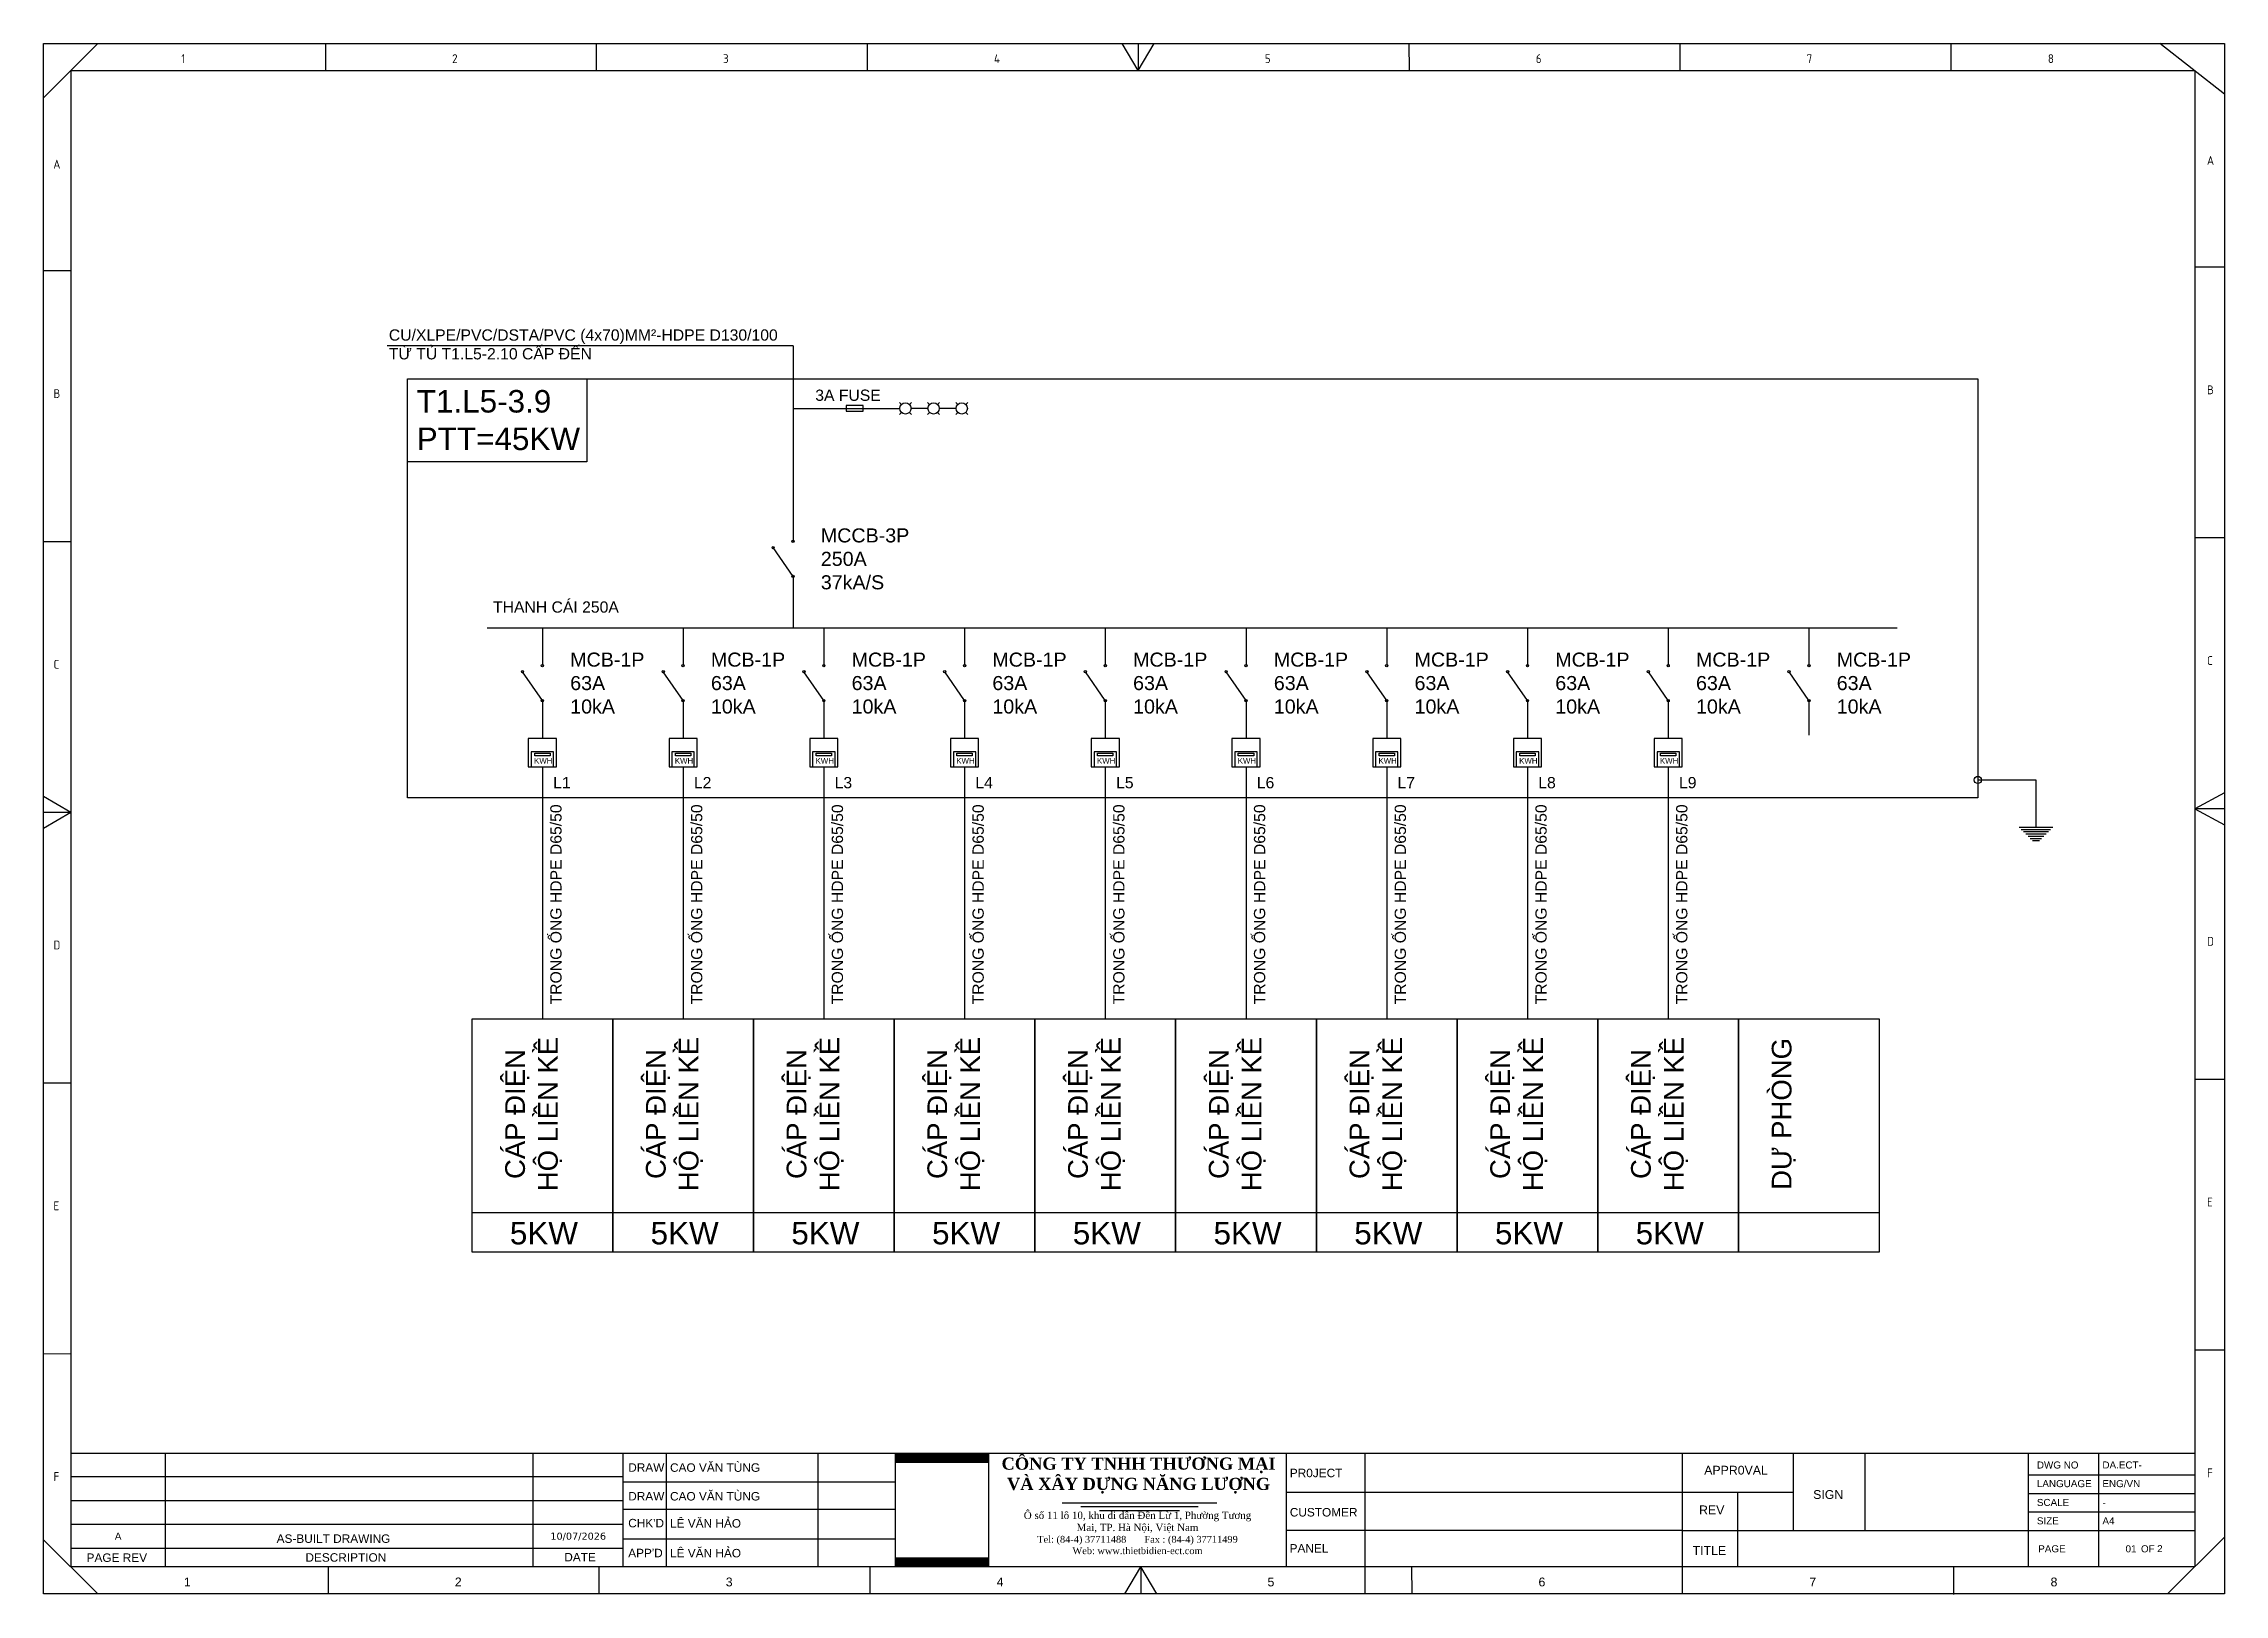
# Model space of a CAD drawing. Header units: millimetres. Extents: x -33730 to 17150, y -76829 to -27437.
# Drawn here: x -20926 to -14999, y -57781 to -53564 of the extents above; entities that cross this region are included whole.
import ezdxf
from ezdxf.enums import TextEntityAlignment as Align

# ---------------------------------------------------------------- set-up
doc = ezdxf.new("R2010")
doc.units = ezdxf.units.MM
doc.header["$LTSCALE"] = 3
doc.layers.add('0 @ 1', color=7, linetype='Continuous')
doc.layers.add('@.VISIBLE', color=7, linetype='Continuous')
doc.styles.add('Annotative', font='arial.ttf')
doc.styles.add('CET-H', font='verdana.ttf', dxfattribs={"height": 4})
doc.styles.add('ROMANS', font='isocp.shx', dxfattribs={"height": 2})
doc.styles.get("Standard").update_dxf_attribs({"font": 'arial.ttf'})

msp = doc.modelspace()

# ---------------------------------------------------------------- texts
at = {"attachment_point": 1}
for s, width, insert, char_height in [('CU/XLPE/PVC/DSTA/PVC (4x70)MM²-HDPE D130/100\\PTỪ TỦ T1.L5-2.10 CẤP ĐẾN', 1198.542, (-19987.77, -54341.19), 30.6), ('T1.L5-3.9\\PPTT=45KW', 1198.542, (-19912.1, -54506.15), 61.2), ('3A FUSE', 1198.542, (-18828.78, -54504.95), 30.6), ('MCCB-3P\\P250A\\P37kA/S', 509.7292, (-18813.64, -54882.33), 38.25), ('THANH CÁI 250A', 1198.542, (-19704.67, -55080.94), 30.6), ('MCB-1P\\P63A\\P10kA', 509.7292, (-19494.89, -55220.12), 38.25), ('MCB-1P\\P63A\\P10kA', 509.7292, (-19112.39, -55220.12), 38.25), ('MCB-1P\\P63A\\P10kA', 509.7292, (-18729.89, -55220.12), 38.25), ('MCB-1P\\P63A\\P10kA', 509.7292, (-18347.39, -55220.12), 38.25), ('MCB-1P\\P63A\\P10kA', 509.7292, (-17964.89, -55220.12), 38.25), ('MCB-1P\\P63A\\P10kA', 509.7292, (-17582.39, -55220.12), 38.25), ('MCB-1P\\P63A\\P10kA', 509.7292, (-17199.89, -55220.12), 38.25), ('MCB-1P\\P63A\\P10kA', 509.7292, (-16817.39, -55220.12), 38.25), ('MCB-1P\\P63A\\P10kA', 509.7292, (-16434.89, -55220.12), 38.25), ('MCB-1P\\P63A\\P10kA', 509.7292, (-16052.39, -55220.12), 38.25), ('KWH', 509.7292, (-19592.99, -55506.73), 15.3), ('KWH', 509.7292, (-19210.49, -55506.73), 15.3), ('KWH', 509.7292, (-18827.99, -55506.73), 15.3), ('KWH', 509.7292, (-18445.49, -55506.73), 15.3), ('KWH', 509.7292, (-18062.99, -55506.73), 15.3), ('KWH', 509.7292, (-17680.49, -55506.73), 15.3), ('KWH', 509.7292, (-17297.99, -55506.73), 15.3), ('KWH', 509.7292, (-16915.49, -55506.73), 15.3), ('KWH', 509.7292, (-16532.99, -55506.73), 15.3), ('L1', 1198.542, (-19541.13, -55558.52), 30.6), ('L2', 1198.542, (-19158.63, -55558.52), 30.6), ('L3', 1198.542, (-18776.13, -55558.52), 30.6), ('L4', 1198.542, (-18393.63, -55558.52), 30.6), ('L5', 1198.542, (-18011.13, -55558.52), 30.6), ('L6', 1198.542, (-17628.63, -55558.52), 30.6), ('L7', 1198.542, (-17246.13, -55558.52), 30.6), ('L8', 1198.542, (-16863.63, -55558.52), 30.6), ('L9', 1198.542, (-16481.13, -55558.52), 30.6), ('\\pi508.89037;5KW', 1198.542, (-20167.77, -56768.26), 61.2), ('\\pi508.89037;5KW', 1198.542, (-19785.27, -56768.26), 61.2), ('\\pi508.89037;5KW', 1198.542, (-19402.77, -56768.26), 61.2), ('\\pi508.89037;5KW', 1198.542, (-19020.27, -56768.26), 61.2), ('\\pi508.89037;5KW', 1198.542, (-18637.77, -56768.26), 61.2), ('\\pi508.89037;5KW', 1198.542, (-18255.27, -56768.26), 61.2), ('\\pi508.89037;5KW', 1198.542, (-17872.77, -56768.26), 61.2), ('\\pi508.89037;5KW', 1198.542, (-17490.27, -56768.26), 61.2), ('\\pi508.89037;5KW', 1198.542, (-17107.77, -56768.26), 61.2)]:
    msp.add_mtext_dynamic_manual_height_columns(s, width=width, gutter_width=15.3, heights=[0], dxfattribs=dict(at, insert=insert, char_height=char_height))
at = {"attachment_point": 1, "rotation": 90}
for s, insert, char_height in [('TRONG ỐNG HDPE D65/50', (-19548.91, -56176.88), 30.6), ('TRONG ỐNG HDPE D65/50', (-19166.41, -56176.88), 30.6), ('TRONG ỐNG HDPE D65/50', (-18783.91, -56176.88), 30.6), ('TRONG ỐNG HDPE D65/50', (-18401.41, -56176.88), 30.6), ('TRONG ỐNG HDPE D65/50', (-18018.91, -56176.88), 30.6), ('TRONG ỐNG HDPE D65/50', (-17636.41, -56176.88), 30.6), ('TRONG ỐNG HDPE D65/50', (-17253.91, -56176.88), 30.6), ('TRONG ỐNG HDPE D65/50', (-16871.41, -56176.88), 30.6), ('TRONG ỐNG HDPE D65/50', (-16488.91, -56176.88), 30.6), ('\\pi427.53476;CÁP ĐIỆN\\P\\pi394.33083;HỘ LIỀN KỀ', (-19671.47, -57079.24), 53.55), ('\\pi427.53476;CÁP ĐIỆN\\P\\pi394.33083;HỘ LIỀN KỀ', (-19288.97, -57079.24), 53.55), ('\\pi427.53476;CÁP ĐIỆN\\P\\pi394.33083;HỘ LIỀN KỀ', (-18906.47, -57079.24), 53.55), ('\\pi427.53476;CÁP ĐIỆN\\P\\pi394.33083;HỘ LIỀN KỀ', (-18523.97, -57079.24), 53.55), ('\\pi427.53476;CÁP ĐIỆN\\P\\pi394.33083;HỘ LIỀN KỀ', (-18141.47, -57079.24), 53.55), ('\\pi427.53476;CÁP ĐIỆN\\P\\pi394.33083;HỘ LIỀN KỀ', (-17758.97, -57079.24), 53.55), ('\\pi427.53476;CÁP ĐIỆN\\P\\pi394.33083;HỘ LIỀN KỀ', (-17376.47, -57079.24), 53.55), ('\\pi427.53476;CÁP ĐIỆN\\P\\pi394.33083;HỘ LIỀN KỀ', (-16993.97, -57079.24), 53.55), ('\\pi427.53476;CÁP ĐIỆN\\P\\pi394.33083;HỘ LIỀN KỀ', (-16611.47, -57079.24), 53.55), ('\\pi397.98363;DỰ PHÒNG', (-16228.97, -57079.24), 53.55)]:
    msp.add_mtext_dynamic_manual_height_columns(s, width=1198.542, gutter_width=15.3, heights=[0], dxfattribs=dict(at, insert=insert, char_height=char_height))

# ---------------------------------------------------------------- blocks, each defined once
blk = doc.blocks.new('DEN BAO PHA_KY HIEU')
for p, q in [((51.78, 11.48), (51.43, 11.83)), ((53.2, 11.48), (53.55, 11.83)), ((56.78, 11.48), (56.43, 11.83)), ((58.2, 11.48), (58.55, 11.83)), ((61.78, 11.48), (61.43, 11.83)), ((63.2, 11.48), (63.55, 11.83)), ((51.78, 10.06), (51.43, 9.71)), ((53.2, 10.06), (53.55, 9.71)), ((56.49, 10.77), (53.49, 10.77)), ((56.78, 10.06), (56.43, 9.71)), ((58.2, 10.06), (58.55, 9.71)), ((61.49, 10.77), (58.49, 10.77)), ((61.78, 10.06), (61.43, 9.71)), ((63.2, 10.06), (63.55, 9.71))]:
    blk.add_line(p, q)
for centre in [(52.49, 10.77), (57.49, 10.77), (62.49, 10.77)]:
    blk.add_circle(centre, 1)
blk = doc.blocks.new('KHUNG TEN CHUAN CET')
at = {"color": 134, "lineweight": 25}
for p, q in [((0, 219.81), (309.02, 219.81)), ((0, 0), (0, 219.81)), ((7.68, 219.81), (0, 212.13)), ((39.92, 219.81), (39.93, 215.97)), ((78.31, 219.81), (78.32, 215.97)), ((116.7, 219.81), (116.7, 215.97)), ((155.09, 215.97), (152.83, 219.81)), ((155.09, 219.81), (155.09, 215.97)), ((155.09, 215.97), (157.36, 219.81)), ((193.47, 219.81), (193.48, 215.97)), ((231.86, 219.81), (231.87, 215.97)), ((270.25, 219.81), (270.26, 215.97)), ((309.02, 212.63), (299.87, 219.81)), ((309.02, 219.81), (309.02, 0)), ((3.85, 215.97), (304.81, 215.97)), ((3.85, 215.97), (3.85, 3.83)), ((304.81, 215.97), (304.81, 3.83)), ((3.85, 187.57), (0, 187.57)), ((309.02, 188.1), (304.81, 188.09)), ((3.85, 149.18), (0, 149.18)), ((309.02, 149.71), (304.81, 149.71)), ((3.85, 110.79), (0, 113.06)), ((309.02, 113.59), (304.81, 111.32)), ((309.02, 111.32), (304.81, 111.32)), ((304.81, 111.32), (309.02, 109.06)), ((3.85, 110.79), (0, 110.79)), ((3.85, 110.79), (0, 108.53)), ((3.85, 72.4), (0, 72.4)), ((309.02, 72.94), (304.81, 72.93)), ((3.85, 34.02), (0, 34.01)), ((308.96, 34.55), (304.81, 34.54)), ((3.85, 19.95), (304.81, 19.95)), ((17.27, 3.85), (17.27, 19.95)), ((88.26, 3.83), (88.26, 19.95)), ((109.76, 3.83), (109.76, 19.95)), ((187.25, 0), (187.25, 19.95)), ((232.25, 0), (232.25, 19.95)), ((247.9, 19.95), (247.9, 8.98)), ((258.12, 8.98), (258.12, 19.95)), ((281.24, 8.98), (281.24, 19.95)), ((291.24, 8.98), (291.24, 19.95)), ((3.85, 16.64), (82.14, 16.64)), ((281.24, 16.9), (304.81, 16.9)), ((3.85, 13.25), (82.14, 13.25)), ((176.12, 14.45), (247.9, 14.45)), ((232.25, 14.45), (247.9, 14.45)), ((240.08, 3.83), (240.08, 14.45)), ((281.24, 14.26), (304.81, 14.26)), ((3.85, 9.87), (82.14, 9.87)), ((281.24, 11.62), (304.81, 11.62)), ((7.68, 0), (0, 7.68)), ((3.85, 6.51), (82.14, 6.51)), ((232.25, 8.98), (176.12, 8.98)), ((232.25, 8.98), (304.81, 8.98)), ((281.24, 3.83), (281.24, 8.98)), ((291.24, 3.83), (291.24, 8.98)), ((309.02, 8.05), (300.98, 0)), ((304.81, 3.83), (3.85, 3.83)), ((40.3, 3.83), (40.31, 0)), ((153.2, 0), (155.47, 3.83)), ((155.46, 3.83), (155.47, 0)), ((157.73, 0), (155.47, 3.83)), ((270.63, 3.83), (270.63, -0.07)), ((309.02, 0), (0, 0))]:
    blk.add_line(p, q, dxfattribs=at)
at = {"color": 134, "lineweight": 25, "ltscale": 50}
for p, q in [((69.36, 3.83), (69.36, 19.95)), ((82.14, 3.83), (82.14, 19.95)), ((120.7, 3.83), (120.7, 19.95)), ((133.95, 3.83), (133.95, 19.95)), ((176.12, 3.83), (176.12, 19.95)), ((82.14, 15.88), (120.7, 15.88)), ((82.14, 12.04), (120.7, 12.04)), ((82.14, 7.82), (120.7, 7.82)), ((78.69, 3.83), (78.69, 0)), ((117.08, 3.83), (117.08, 0)), ((193.85, 3.83), (193.86, 0))]:
    blk.add_line(p, q, dxfattribs=at)
at = {"color": 6}
for p, q in [((144.33, 12.9), (166.25, 12.9)), ((146.99, 12.4), (163.59, 12.4)), ((149.64, 11.85), (160.94, 11.85))]:
    blk.add_line(p, q, dxfattribs=at)
at = {"color": 7, "true_color": 0xffffff, "const_width": 1.35}
for points in [[(120.75, 19.26), (133.91, 19.26)], [(120.75, 4.52), (133.91, 4.52)]]:
    blk.add_lwpolyline(points, dxfattribs=at)
at = {"color": 134, "lineweight": 25, "style": 'ROMANS'}
for s, p in [('1', (19.5, 217.05)), ('2', (57.89, 217.05)), ('3', (96.28, 217.05)), ('4', (134.67, 217.05)), ('5', (173.05, 217.05)), ('6', (211.45, 217.05)), ('7', (249.83, 217.05)), ('8', (284.01, 217.05)), ('A', (1.37, 202.08)), ('A', (306.55, 202.61)), ('B', (1.4, 169.56)), ('B', (306.57, 170.09)), ('C', (306.57, 131.71)), ('C', (1.4, 131.18)), ('D', (306.57, 91.9)), ('D', (1.4, 91.37)), ('E', (1.4, 54.4)), ('E', (306.57, 54.93)), ('F', (1.4, 16.01)), ('F', (306.57, 16.54))]:
    blk.add_text(s, height=1.25, dxfattribs=at).set_placement(p)
at = {"color": 1, "insert": (155.16, 19.34), "char_height": 1.7247, "width": 46.2113, "attachment_point": 2}
blk.add_mtext('{\\fTimes New Roman|b1|i0|c0|p18;CÔNG TY TNHH THƯƠNG MẠI \\PVÀ XÂY DỰNG NĂNG LƯỢNG}', dxfattribs=at)
at = {"color": 3, "insert": (155.01, 11.66), "char_height": 0.99989, "width": 34.762, "attachment_point": 2}
blk.add_mtext('{\\fTimes New Roman|b0|i0|c163|p18;\\H1.029x;Ô số 11 lô 10, khu di dân Đền Lừ 1, Phường \\fTimes New Roman|b0|i0|c0|p18;Tương\\fTimes New Roman|b0|i0|c163|p18; Mai,\\fTimes New Roman|b0|i0|c0|p18; TP. Hà Nội, Việt Nam\\H0.9429x;\\P\\fTimes New Roman|b0|i0|c238|p18;Tel: (84-4) 37711488       Fax : (84-4) 37711499     \\PWeb: www.thietbidien-ect.com\\P\\fTimes New Roman|b0|i0|c0|p18;\\H1.03x;     }', dxfattribs=at)
at = {"style": 'Annotative'}
for tag, p in [('DRAWING_NO', (291.74, 17.78)), ('SCALE', (291.74, 12.47)), ('SIZE', (291.74, 9.86)), ('TOTAL_PAGE', (299.49, 5.93))]:
    blk.add_attdef(tag, p, '', height=1, dxfattribs=at)
for tag, p in [('DRAW_1', (88.76, 17.91)), ('DRAW_2', (88.76, 13.85)), ('CHECKED', (88.76, 10.01)), ('APPROVED', (88.76, 5.79))]:
    blk.add_attdef(tag, text='', height=1.2, dxfattribs=at).set_placement(p, align=Align.MIDDLE_LEFT)
for tag, height, style, p in [('PR0JECT', 1.2, 'Annotative', (209.75, 17.19)), ('CUSTOMER', 1.2, 'Annotative', (209.75, 11.6)), ('REV', 1, 'Annotative', (10.56, 8.19)), ('DATE', 1, 'CET-H', (75.75, 8.19)), ('PR0JECT_N0.', 1.2, 'Annotative', (209.75, 6.47)), ('TEN_BAN_VE', 1.2, 'Annotative', (260.66, 6.41))]:
    blk.add_attdef(tag, text='', height=height, dxfattribs=dict(style=style)).set_placement(p, align=Align.MIDDLE_CENTER)
blk.add_attdef('PAGE', text='', height=1, dxfattribs=at).set_placement((296.57, 5.9), align=Align.RIGHT)
at = {"layer": '0 @ 1', "color": 134, "lineweight": 25, "style": 'Annotative'}
for s, height, p in [('DWG NO', 1, (282.45, 17.78)), ('PR0JECT', 1.2, (176.59, 16.55)), ('APPR0VAL', 1.249, (235.31, 16.92)), ('LANGUAGE ', 1, (282.45, 15.14)), ('ENG/VN', 1, (291.74, 15.14)), ('REV', 1.249, (234.58, 11.29)), ('SIGN', 1.249, (250.75, 13.47)), ('SCALE ', 1, (282.45, 12.47)), ('CUSTOMER', 1.2, (176.59, 10.98)), ('SIZE ', 1, (282.45, 9.86)), ('AS-BUILT DRAWING', 1.2, (33.02, 7.24)), ('PANEL', 1.2, (176.56, 5.86)), ('TITLE ', 1.249, (233.67, 5.53)), ('PAGE ', 1, (282.64, 5.9)), ('OF', 1, (297.2, 5.9)), ('PAGE REV', 1.2, (6.09, 4.54)), ('DESCRIPTION', 1.2, (37.1, 4.57)), ('DATE', 1.2, (73.78, 4.61)), ('1', 1.25, (19.88, 1.07)), ('2', 1.25, (58.27, 1.07)), ('3', 1.25, (96.66, 1.07)), ('4', 1.25, (135.05, 1.07)), ('5', 1.25, (173.43, 1.07)), ('6', 1.25, (211.83, 1.07)), ('7', 1.25, (250.21, 1.07)), ('8', 1.25, (284.39, 1.07))]:
    blk.add_text(s, height=height, dxfattribs=at).set_placement(p)
for s, p in [('DRAW', (82.84, 17.92)), ('DRAW', (82.84, 13.85)), ("CHK'D", (82.84, 10.04)), ("APP'D", (82.84, 5.8))]:
    blk.add_text(s, height=1.2, dxfattribs=at).set_placement(p, align=Align.MIDDLE_LEFT)
blk = doc.blocks.new('*U2421')
ref = blk.add_blockref('KHUNG TEN CHUAN CET', (-20926.1, -57780.1), dxfattribs=dict(xscale=19.18109915809952, yscale=19.18109915809952, zscale=19.18109915809952))
ref.add_attrib('DATE', '10/07/2026', dxfattribs={"layer": '0 @ 1', "height": 19.18, "style": 'CET-H'}).set_placement((-19473.1, -57623), align=Align.MIDDLE_CENTER)
ref.add_attrib('APPROVED', 'LÊ VĂN HẢO', dxfattribs={"layer": '0 @ 1', "height": 23.02, "style": 'Annotative'}).set_placement((-19223.5, -57669.2), align=Align.MIDDLE_LEFT)
ref.add_attrib('CHECKED', 'LÊ VĂN HẢO', dxfattribs={"layer": '0 @ 1', "height": 23.02, "style": 'Annotative'}).set_placement((-19223.5, -57588.2), align=Align.MIDDLE_LEFT)
ref.add_attrib('DRAW_2', 'CAO VĂN TÙNG', dxfattribs={"layer": '0 @ 1', "height": 23.017, "style": 'Annotative'}).set_placement((-19223.5, -57514.5), align=Align.MIDDLE_LEFT)
ref.add_attrib('DRAW_1', 'CAO VĂN TÙNG', dxfattribs={"layer": '0 @ 1', "height": 23.017, "style": 'Annotative'}).set_placement((-19223.5, -57436.5), align=Align.MIDDLE_LEFT)
ref.add_attrib('TOTAL_PAGE', '2', (-15181.5, -57666.5), dxfattribs={"layer": '0 @ 1', "height": 19.2, "style": 'Annotative'})
ref.add_attrib('PAGE', '01', dxfattribs={"layer": '0 @ 1', "height": 19.18, "style": 'Annotative'}).set_placement((-15237.6, -57667), align=Align.RIGHT)
ref.add_attrib('DRAWING_NO', 'DA.ECT-', (-15330.2, -57439), dxfattribs={"layer": '0 @ 1', "height": 19.18, "style": 'Annotative'})
ref.add_attrib('SIZE', 'A4', (-15330.2, -57591), dxfattribs={"layer": '0 @ 1', "height": 19.18, "style": 'Annotative'})
ref.add_attrib('SCALE', '-', (-15330.2, -57540.9), dxfattribs={"layer": '0 @ 1', "height": 19.2, "style": 'Annotative'})
ref.add_attrib('REV', 'A', dxfattribs={"layer": '0 @ 1', "height": 19.2, "style": 'Annotative'}).set_placement((-20723.6, -57623), align=Align.MIDDLE_CENTER)

# ---------------------------------------------------------------- linework, layer by layer
for p, q in [((-18889.2, -54385.91), (-19992.44, -54385.91)), ((-18889.2, -54385.91), (-18889.2, -54854.67)), ((-18889.2, -54556.27), (-18744.46, -54556.27)), ((-18744.46, -54556.27), (-18698.56, -54556.27)), ((-18698.56, -54556.27), (-18598.93, -54556.27)), ((-18889.2, -54854.67), (-18889.2, -54917.75)), ((-18889.2, -55012.83), (-18943.17, -54934.55)), ((-18889.2, -55012.83), (-18889.2, -55107.18)), ((-18889.2, -55107.18), (-18889.2, -55152.54)), ((-19720.51, -55152.54), (-15888.45, -55152.54)), ((-19570.45, -55152.54), (-19570.45, -55255.55)), ((-19187.95, -55152.54), (-19187.95, -55255.55)), ((-18805.45, -55152.54), (-18805.45, -55255.55)), ((-18422.95, -55152.54), (-18422.95, -55255.55)), ((-18040.45, -55152.54), (-18040.45, -55255.55)), ((-17657.95, -55152.54), (-17657.95, -55255.55)), ((-17275.45, -55152.54), (-17275.45, -55255.55)), ((-16892.95, -55152.54), (-16892.95, -55255.55)), ((-16510.45, -55152.54), (-16510.45, -55255.55)), ((-16127.95, -55152.54), (-16127.95, -55255.55)), ((-19570.45, -55350.62), (-19624.43, -55272.35)), ((-19187.95, -55350.62), (-19241.93, -55272.35)), ((-18805.45, -55350.62), (-18859.43, -55272.35)), ((-18422.95, -55350.62), (-18476.93, -55272.35)), ((-18040.45, -55350.62), (-18094.43, -55272.35)), ((-17657.95, -55350.62), (-17711.93, -55272.35)), ((-17275.45, -55350.62), (-17329.43, -55272.35)), ((-16892.95, -55350.62), (-16946.93, -55272.35)), ((-16510.45, -55350.62), (-16564.43, -55272.35)), ((-16127.95, -55350.62), (-16181.93, -55272.35)), ((-19570.45, -55350.62), (-19570.45, -55444.97)), ((-19187.95, -55350.62), (-19187.95, -55444.97)), ((-18805.45, -55350.62), (-18805.45, -55444.97)), ((-18422.95, -55350.62), (-18422.95, -55444.97)), ((-18040.45, -55350.62), (-18040.45, -55444.97)), ((-17657.95, -55350.62), (-17657.95, -55444.97)), ((-17275.45, -55350.62), (-17275.45, -55444.97)), ((-16892.95, -55350.62), (-16892.95, -55444.97)), ((-16510.45, -55350.62), (-16510.45, -55444.97)), ((-16127.95, -55350.62), (-16127.95, -55444.97)), ((-19570.45, -55444.97), (-19570.45, -55454.14)), ((-19187.95, -55444.97), (-19187.95, -55454.14)), ((-18805.45, -55444.97), (-18805.45, -55454.14)), ((-18422.95, -55444.97), (-18422.95, -55454.14)), ((-18040.45, -55444.97), (-18040.45, -55454.14)), ((-17657.95, -55444.97), (-17657.95, -55454.14)), ((-17275.45, -55444.97), (-17275.45, -55454.14)), ((-16892.95, -55444.97), (-16892.95, -55454.14)), ((-16510.45, -55444.97), (-16510.45, -55454.14)), ((-19570.45, -55530.64), (-19570.45, -56216.13)), ((-19187.95, -55530.64), (-19187.95, -56216.13)), ((-18805.45, -55530.64), (-18805.45, -56216.13)), ((-18422.95, -55530.64), (-18422.95, -56216.13)), ((-18040.45, -55530.64), (-18040.45, -56216.13)), ((-17657.95, -55530.64), (-17657.95, -56216.13)), ((-17275.45, -55530.64), (-17275.45, -56216.13)), ((-16892.95, -55530.64), (-16892.95, -56216.13)), ((-16510.45, -55530.64), (-16510.45, -56216.13)), ((-15668.75, -55566.54), (-15510.88, -55566.54)), ((-15510.88, -55566.54), (-15510.88, -55694.84)), ((-15556.78, -55694.84), (-15464.98, -55694.84)), ((-15550.66, -55700.96), (-15471.1, -55700.96)), ((-15544.54, -55707.08), (-15477.22, -55707.08)), ((-15538.42, -55713.2), (-15483.34, -55713.2)), ((-15532.3, -55719.32), (-15489.46, -55719.32)), ((-15526.18, -55725.44), (-15495.58, -55725.44)), ((-15520.06, -55731.56), (-15501.7, -55731.56)), ((-19761.7, -56743.03), (-19379.2, -56743.03)), ((-19379.2, -56743.03), (-18996.7, -56743.03)), ((-18996.7, -56743.03), (-18614.2, -56743.03)), ((-18614.2, -56743.03), (-18231.7, -56743.03)), ((-18231.7, -56743.03), (-17849.2, -56743.03)), ((-17849.2, -56743.03), (-17466.7, -56743.03)), ((-17466.7, -56743.03), (-17084.2, -56743.03)), ((-17084.2, -56743.03), (-16701.7, -56743.03)), ((-16701.7, -56743.03), (-16319.2, -56743.03)), ((-16319.2, -56743.03), (-15936.7, -56743.03))]:
    msp.add_line(p, q)
for points in [[(-19937.21, -54475.86), (-15668.75, -54475.86), (-15668.75, -55614.74), (-19937.21, -55614.74)], [(-19937.21, -54475.86), (-19449.84, -54475.86), (-19449.84, -54701.84), (-19937.21, -54701.84)], [(-18744.46, -54563.92), (-18698.56, -54563.92), (-18698.56, -54548.62), (-18744.46, -54548.62)], [(-19608.7, -55530.64), (-19532.2, -55530.64), (-19532.2, -55454.14), (-19608.7, -55454.14)], [(-19226.2, -55530.64), (-19149.7, -55530.64), (-19149.7, -55454.14), (-19226.2, -55454.14)], [(-18843.7, -55530.64), (-18767.2, -55530.64), (-18767.2, -55454.14), (-18843.7, -55454.14)], [(-18461.2, -55530.64), (-18384.7, -55530.64), (-18384.7, -55454.14), (-18461.2, -55454.14)], [(-18078.7, -55530.64), (-18002.2, -55530.64), (-18002.2, -55454.14), (-18078.7, -55454.14)], [(-17696.2, -55530.64), (-17619.7, -55530.64), (-17619.7, -55454.14), (-17696.2, -55454.14)], [(-17313.7, -55530.64), (-17237.2, -55530.64), (-17237.2, -55454.14), (-17313.7, -55454.14)], [(-16931.2, -55530.64), (-16854.7, -55530.64), (-16854.7, -55454.14), (-16931.2, -55454.14)], [(-16548.7, -55530.64), (-16472.2, -55530.64), (-16472.2, -55454.14), (-16548.7, -55454.14)], [(-19600.88, -55530.64), (-19540.03, -55530.64), (-19540.03, -55489.72), (-19600.88, -55489.72)], [(-19591.35, -55494.05), (-19549.56, -55494.05), (-19549.56, -55501.24), (-19591.35, -55501.24)], [(-19218.38, -55530.64), (-19157.53, -55530.64), (-19157.53, -55489.72), (-19218.38, -55489.72)], [(-19208.85, -55494.05), (-19167.06, -55494.05), (-19167.06, -55501.24), (-19208.85, -55501.24)], [(-18835.88, -55530.64), (-18775.03, -55530.64), (-18775.03, -55489.72), (-18835.88, -55489.72)], [(-18826.35, -55494.05), (-18784.56, -55494.05), (-18784.56, -55501.24), (-18826.35, -55501.24)], [(-18453.38, -55530.64), (-18392.53, -55530.64), (-18392.53, -55489.72), (-18453.38, -55489.72)], [(-18443.85, -55494.05), (-18402.06, -55494.05), (-18402.06, -55501.24), (-18443.85, -55501.24)], [(-18070.88, -55530.64), (-18010.03, -55530.64), (-18010.03, -55489.72), (-18070.88, -55489.72)], [(-18061.35, -55494.05), (-18019.56, -55494.05), (-18019.56, -55501.24), (-18061.35, -55501.24)], [(-17688.38, -55530.64), (-17627.53, -55530.64), (-17627.53, -55489.72), (-17688.38, -55489.72)], [(-17678.85, -55494.05), (-17637.06, -55494.05), (-17637.06, -55501.24), (-17678.85, -55501.24)], [(-17305.88, -55530.64), (-17245.03, -55530.64), (-17245.03, -55489.72), (-17305.88, -55489.72)], [(-17296.35, -55494.05), (-17254.56, -55494.05), (-17254.56, -55501.24), (-17296.35, -55501.24)], [(-16923.38, -55530.64), (-16862.53, -55530.64), (-16862.53, -55489.72), (-16923.38, -55489.72)], [(-16913.85, -55494.05), (-16872.06, -55494.05), (-16872.06, -55501.24), (-16913.85, -55501.24)], [(-16540.88, -55530.64), (-16480.03, -55530.64), (-16480.03, -55489.72), (-16540.88, -55489.72)], [(-16531.35, -55494.05), (-16489.56, -55494.05), (-16489.56, -55501.24), (-16531.35, -55501.24)], [(-19761.7, -56216.13), (-19379.2, -56216.13), (-19379.2, -56850.92), (-19761.7, -56850.92)], [(-19379.2, -56216.13), (-18996.7, -56216.13), (-18996.7, -56850.92), (-19379.2, -56850.92)], [(-18996.7, -56216.13), (-18614.2, -56216.13), (-18614.2, -56850.92), (-18996.7, -56850.92)], [(-18614.2, -56216.13), (-18231.7, -56216.13), (-18231.7, -56850.92), (-18614.2, -56850.92)], [(-18231.7, -56216.13), (-17849.2, -56216.13), (-17849.2, -56850.92), (-18231.7, -56850.92)], [(-17849.2, -56216.13), (-17466.7, -56216.13), (-17466.7, -56850.92), (-17849.2, -56850.92)], [(-17466.7, -56216.13), (-17084.2, -56216.13), (-17084.2, -56850.92), (-17466.7, -56850.92)], [(-17084.2, -56216.13), (-16701.7, -56216.13), (-16701.7, -56850.92), (-17084.2, -56850.92)], [(-16701.7, -56216.13), (-16319.2, -56216.13), (-16319.2, -56850.92), (-16701.7, -56850.92)], [(-16319.2, -56216.13), (-15936.7, -56216.13), (-15936.7, -56850.92), (-16319.2, -56850.92)]]:
    msp.add_lwpolyline(points, close=True)
for centre, radius in [((-18943.17, -54934.55), 3.06), ((-18889.2, -54917.75), 3.06), ((-18889.2, -55012.83), 3.06), ((-19624.43, -55272.35), 3.06), ((-19570.45, -55255.55), 3.06), ((-19241.93, -55272.35), 3.06), ((-19187.95, -55255.55), 3.06), ((-18859.43, -55272.35), 3.06), ((-18805.45, -55255.55), 3.06), ((-18476.93, -55272.35), 3.06), ((-18422.95, -55255.55), 3.06), ((-18094.43, -55272.35), 3.06), ((-18040.45, -55255.55), 3.06), ((-17711.93, -55272.35), 3.06), ((-17657.95, -55255.55), 3.06), ((-17329.43, -55272.35), 3.06), ((-17275.45, -55255.55), 3.06), ((-16946.93, -55272.35), 3.06), ((-16892.95, -55255.55), 3.06), ((-16564.43, -55272.35), 3.06), ((-16510.45, -55255.55), 3.06), ((-16181.93, -55272.35), 3.06), ((-16127.95, -55255.55), 3.06), ((-19570.45, -55350.62), 3.06), ((-19187.95, -55350.62), 3.06), ((-18805.45, -55350.62), 3.06), ((-18422.95, -55350.62), 3.06), ((-18040.45, -55350.62), 3.06), ((-17657.95, -55350.62), 3.06), ((-17275.45, -55350.62), 3.06), ((-16892.95, -55350.62), 3.06), ((-16510.45, -55350.62), 3.06), ((-16127.95, -55350.62), 3.06), ((-15668.75, -55566.54), 9.8)]:
    msp.add_circle(centre, radius)

# ---------------------------------------------------------------- block references
at = {"xscale": 15.3, "yscale": 15.3, "zscale": 15.3}
msp.add_blockref('DEN BAO PHA_KY HIEU', (-19386.76, -54721.03), dxfattribs=at)
at = {"layer": '@.VISIBLE'}
msp.add_blockref('*U2421', (0, 0), dxfattribs=at)

msp.set_redraw_order([(e.dxf.handle, doc.entitydb.next_handle()) for e in msp.query("TEXT MTEXT ATTDEF DIMENSION ARC_DIMENSION")])  # texts and dimensions are drawn at this point

doc.saveas('drawing.dxf')
